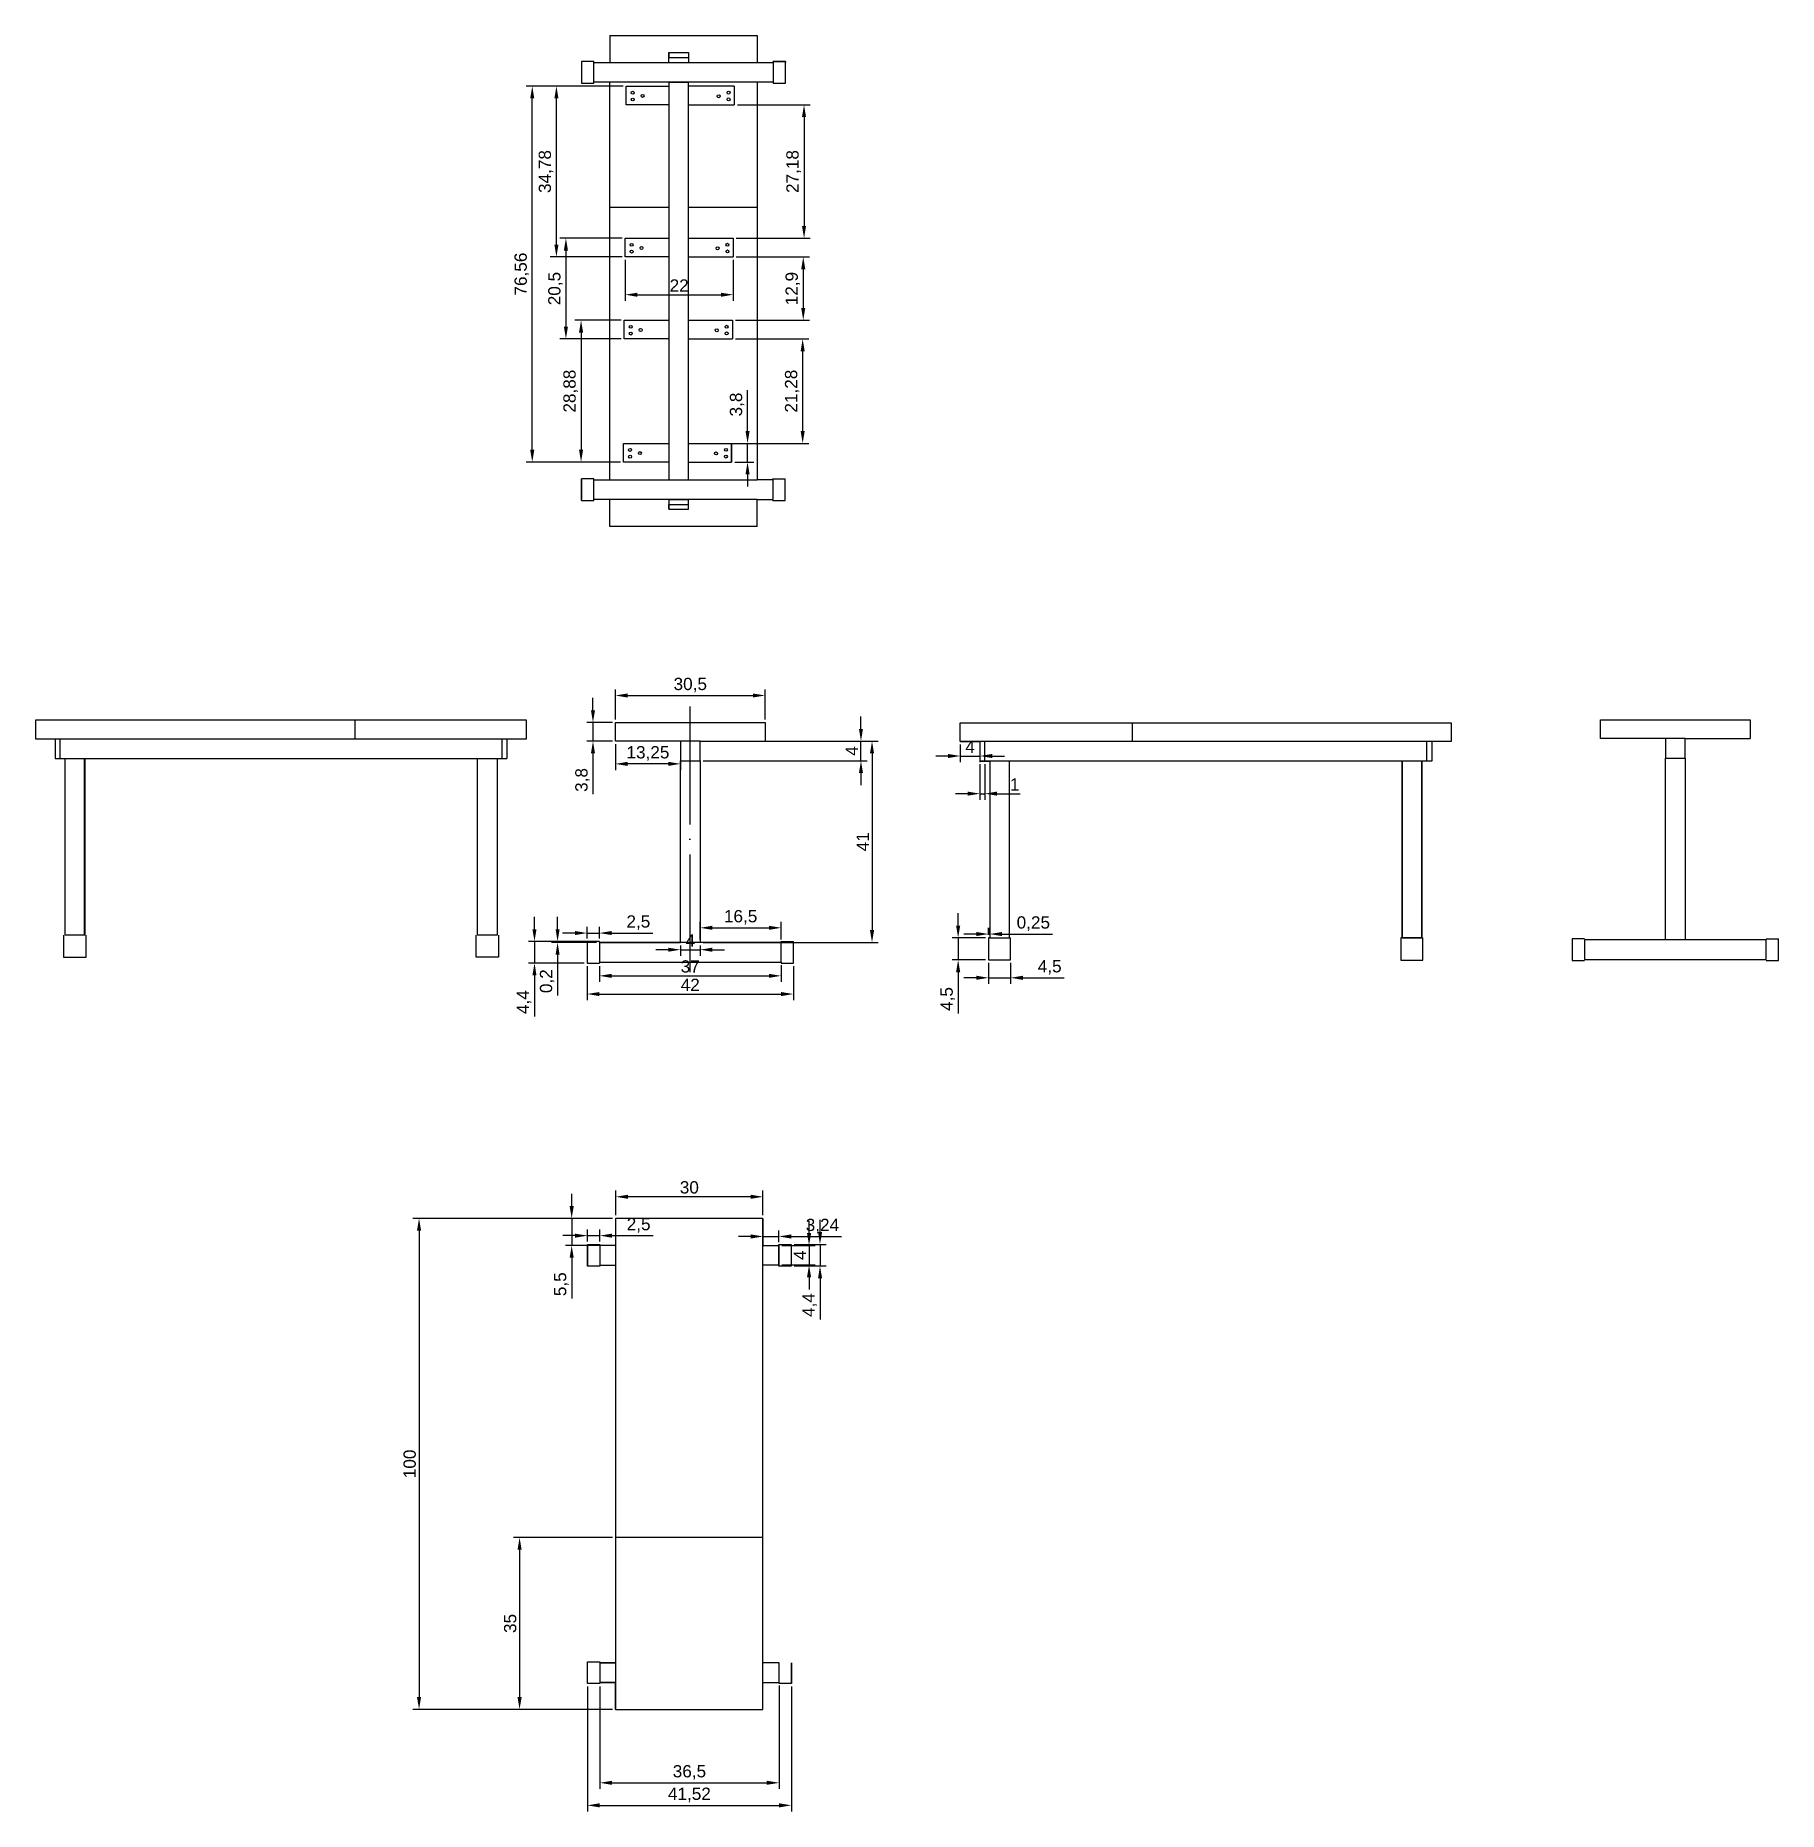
# Model space of a CAD drawing. Header units: millimetres. Extents: x 1691 to 2518, y 681 to 1261.
# Drawn here: x 2163.5 to 2518.5, y 680.7 to 1042.4 of the extents above; entities that cross this region are included whole.
import ezdxf

# ---------------------------------------------------------------- set-up
doc = ezdxf.new("R2010")
doc.units = ezdxf.units.MM
doc.linetypes.add('ACAD_ISO04W100', pattern=[30, 24, -3, 0, -3])
doc.styles.get("Standard").update_dxf_attribs({"font": 'arial.ttf'})
doc.dimstyles.new('ISO-25', dxfattribs={"dimtxt": 2.5, "dimasz": 2.5, "dimexe": 1.25, "dimexo": 0.625, "dimtad": 1, "dimtxsty": 'Standard', "dimcen": 2.5, "dimadec": 0, "dimazin": 0, "dimtfac": 1, "dimtmove": 0, "dimatfit": 3, "dimfxl": 1, "dimarcsym": 0})

msp = doc.modelspace()

# ---------------------------------------------------------------- blocks, each defined once
blk = doc.blocks.new('*D78')
at = {"color": 0, "lineweight": -2, "transparency": 16777216}
for p, q in [((2275.87, 852.84), (2275.87, 845.91)), ((2317.87, 852.84), (2317.87, 845.91)), ((2278.37, 847.16), (2315.37, 847.16))]:
    blk.add_line(p, q, dxfattribs=at)
at = {"color": 0, "lineweight": 30, "transparency": 16777216}
for points in [[(2278.37, 847.57), (2278.37, 846.74), (2275.87, 847.16)], [(2315.37, 847.57), (2315.37, 846.74), (2317.87, 847.16)]]:
    blk.add_solid(points, dxfattribs=at)
at = {"layer": 'Defpoints', "color": 0, "lineweight": 30, "transparency": 16777216}
for p in [(2275.87, 853.47), (2317.87, 853.47), (2317.87, 847.16)]:
    blk.add_point(p, dxfattribs=at)
at = {"color": 0, "transparency": 16777216, "insert": (2296.87, 849.04), "char_height": 2.5, "attachment_point": 5}
blk.add_mtext('42', dxfattribs=at)
blk = doc.blocks.new('*D79')
at = {"color": 0, "lineweight": -2, "transparency": 16777216}
for p, q in [((2278.37, 852.84), (2278.37, 849.62)), ((2280.87, 850.87), (2312.87, 850.87)), ((2315.37, 853.04), (2315.37, 849.62))]:
    blk.add_line(p, q, dxfattribs=at)
at = {"color": 0, "lineweight": 30, "transparency": 16777216}
for points in [[(2280.87, 851.28), (2280.87, 850.45), (2278.37, 850.87)], [(2312.87, 851.28), (2312.87, 850.45), (2315.37, 850.87)]]:
    blk.add_solid(points, dxfattribs=at)
at = {"layer": 'Defpoints', "color": 0, "lineweight": 30, "transparency": 16777216}
for p in [(2278.37, 853.47), (2315.37, 853.67), (2315.37, 850.87)]:
    blk.add_point(p, dxfattribs=at)
at = {"color": 0, "transparency": 16777216, "insert": (2296.87, 852.77), "char_height": 2.5, "attachment_point": 5}
blk.add_mtext('37', dxfattribs=at)
blk = doc.blocks.new('*D80')
at = {"color": 0, "lineweight": -2, "transparency": 16777216}
for p, q in [((2273.37, 859.58), (2270.87, 859.58)), ((2275.87, 858.49), (2275.87, 860.83)), ((2275.87, 859.58), (2278.37, 859.58)), ((2278.37, 858.49), (2278.37, 860.83)), ((2280.87, 859.58), (2289.24, 859.58))]:
    blk.add_line(p, q, dxfattribs=at)
at = {"color": 0, "lineweight": 30, "transparency": 16777216}
for points in [[(2273.37, 860), (2273.37, 859.17), (2275.87, 859.58)], [(2280.87, 860), (2280.87, 859.17), (2278.37, 859.58)]]:
    blk.add_solid(points, dxfattribs=at)
at = {"layer": 'Defpoints', "color": 0, "lineweight": 30, "transparency": 16777216}
for p in [(2275.87, 857.87), (2278.37, 859.58), (2278.37, 857.87)]:
    blk.add_point(p, dxfattribs=at)
at = {"color": 0, "transparency": 16777216, "insert": (2286.3, 861.71), "char_height": 2.5, "attachment_point": 5}
blk.add_mtext('2,5', dxfattribs=at)
blk = doc.blocks.new('*D81')
at = {"color": 0, "lineweight": -2, "transparency": 16777216}
for p, q in [((2269.85, 860.37), (2269.85, 862.87)), ((2277.75, 857.87), (2268.6, 857.87)), ((2277.75, 857.67), (2268.6, 857.67)), ((2269.85, 857.87), (2269.85, 857.67)), ((2269.85, 855.17), (2269.85, 846.89))]:
    blk.add_line(p, q, dxfattribs=at)
at = {"color": 0, "lineweight": 30, "transparency": 16777216}
for points in [[(2269.44, 860.37), (2270.27, 860.37), (2269.85, 857.87)], [(2269.44, 855.17), (2270.27, 855.17), (2269.85, 857.67)]]:
    blk.add_solid(points, dxfattribs=at)
at = {"layer": 'Defpoints', "color": 0, "lineweight": 30, "transparency": 16777216}
for p in [(2269.85, 857.67), (2278.37, 857.87), (2278.37, 857.67)]:
    blk.add_point(p, dxfattribs=at)
at = {"color": 0, "transparency": 16777216, "insert": (2267.73, 849.78), "char_height": 2.5, "attachment_point": 5, "rotation": 90}
blk.add_mtext('0,2', dxfattribs=at)
blk = doc.blocks.new('*D82')
at = {"color": 0, "lineweight": -2, "transparency": 16777216}
for p, q in [((2265.15, 860.37), (2265.15, 862.87)), ((2275.25, 857.87), (2263.9, 857.87)), ((2265.15, 857.87), (2265.15, 853.47)), ((2275.25, 853.47), (2263.9, 853.47)), ((2265.15, 850.97), (2265.15, 842.57))]:
    blk.add_line(p, q, dxfattribs=at)
at = {"color": 0, "lineweight": 30, "transparency": 16777216}
for points in [[(2264.73, 860.37), (2265.56, 860.37), (2265.15, 857.87)], [(2264.73, 850.97), (2265.56, 850.97), (2265.15, 853.47)]]:
    blk.add_solid(points, dxfattribs=at)
at = {"layer": 'Defpoints', "color": 0, "lineweight": 30, "transparency": 16777216}
for p in [(2275.87, 857.87), (2265.15, 853.47), (2275.87, 853.47)]:
    blk.add_point(p, dxfattribs=at)
at = {"color": 0, "transparency": 16777216, "insert": (2263.02, 845.52), "char_height": 2.5, "attachment_point": 5, "rotation": 90}
blk.add_mtext('4,4', dxfattribs=at)
blk = doc.blocks.new('*D83')
at = {"color": 0, "lineweight": -2, "transparency": 16777216}
for p, q in [((2298.87, 858.29), (2298.87, 861.9)), ((2315.37, 858.29), (2315.37, 861.9)), ((2301.37, 860.65), (2312.87, 860.65))]:
    blk.add_line(p, q, dxfattribs=at)
at = {"color": 0, "lineweight": 30, "transparency": 16777216}
for points in [[(2301.37, 861.07), (2301.37, 860.23), (2298.87, 860.65)], [(2312.87, 861.07), (2312.87, 860.23), (2315.37, 860.65)]]:
    blk.add_solid(points, dxfattribs=at)
at = {"layer": 'Defpoints', "color": 0, "lineweight": 30, "transparency": 16777216}
for p in [(2298.87, 857.67), (2315.37, 860.65), (2315.37, 857.67)]:
    blk.add_point(p, dxfattribs=at)
at = {"color": 0, "transparency": 16777216, "insert": (2307.12, 862.78), "char_height": 2.5, "attachment_point": 5}
blk.add_mtext('16,5', dxfattribs=at)
blk = doc.blocks.new('*D84')
at = {"color": 0, "lineweight": -2, "transparency": 16777216}
for p, q in [((2292.37, 856.19), (2289.87, 856.19)), ((2294.87, 857.04), (2294.87, 854.94)), ((2294.87, 856.19), (2298.87, 856.19)), ((2298.87, 857.04), (2298.87, 854.94)), ((2301.37, 856.19), (2303.87, 856.19))]:
    blk.add_line(p, q, dxfattribs=at)
at = {"color": 0, "lineweight": 30, "transparency": 16777216}
for points in [[(2292.37, 856.6), (2292.37, 855.77), (2294.87, 856.19)], [(2301.37, 856.6), (2301.37, 855.77), (2298.87, 856.19)]]:
    blk.add_solid(points, dxfattribs=at)
at = {"layer": 'Defpoints', "color": 0, "lineweight": 30, "transparency": 16777216}
for p in [(2294.87, 857.67), (2298.87, 857.67), (2298.87, 856.19)]:
    blk.add_point(p, dxfattribs=at)
at = {"color": 0, "transparency": 16777216, "insert": (2296.87, 858.06), "char_height": 2.5, "attachment_point": 5}
blk.add_mtext('4', dxfattribs=at)
blk = doc.blocks.new('*D85')
at = {"color": 0, "lineweight": -2, "transparency": 16777216}
for p, q in [((2281.62, 903.09), (2281.62, 909.22)), ((2284.12, 907.97), (2309.62, 907.97)), ((2312.12, 903.09), (2312.12, 909.22))]:
    blk.add_line(p, q, dxfattribs=at)
at = {"color": 0, "lineweight": 30, "transparency": 16777216}
for points in [[(2284.12, 908.38), (2284.12, 907.55), (2281.62, 907.97)], [(2309.62, 908.38), (2309.62, 907.55), (2312.12, 907.97)]]:
    blk.add_solid(points, dxfattribs=at)
at = {"layer": 'Defpoints', "color": 0, "lineweight": 30, "transparency": 16777216}
for p in [(2312.12, 907.97), (2281.62, 902.47), (2312.12, 902.47)]:
    blk.add_point(p, dxfattribs=at)
at = {"color": 0, "transparency": 16777216, "insert": (2296.87, 910.09), "char_height": 2.5, "attachment_point": 5}
blk.add_mtext('30,5', dxfattribs=at)
blk = doc.blocks.new('*D86')
at = {"color": 0, "lineweight": -2, "transparency": 16777216}
for p, q in [((2281.62, 898.04), (2281.62, 892.79)), ((2294.87, 898.04), (2294.87, 892.79)), ((2292.37, 894.04), (2284.12, 894.04))]:
    blk.add_line(p, q, dxfattribs=at)
at = {"color": 0, "lineweight": 30, "transparency": 16777216}
for points in [[(2284.12, 894.46), (2284.12, 893.62), (2281.62, 894.04)], [(2292.37, 894.46), (2292.37, 893.62), (2294.87, 894.04)]]:
    blk.add_solid(points, dxfattribs=at)
at = {"layer": 'Defpoints', "color": 0, "lineweight": 30, "transparency": 16777216}
for p in [(2281.62, 898.67), (2294.87, 898.67), (2281.62, 894.04)]:
    blk.add_point(p, dxfattribs=at)
at = {"color": 0, "transparency": 16777216, "insert": (2288.25, 896.17), "char_height": 2.5, "attachment_point": 5}
blk.add_mtext('13,25', dxfattribs=at)
blk = doc.blocks.new('*D87')
at = {"color": 0, "lineweight": -2, "transparency": 16777216}
for p, q in [((2299.5, 898.67), (2335.13, 898.67)), ((2333.88, 896.17), (2333.88, 860.17)), ((2299.5, 857.67), (2335.13, 857.67))]:
    blk.add_line(p, q, dxfattribs=at)
at = {"color": 0, "lineweight": 30, "transparency": 16777216}
for points in [[(2333.46, 896.17), (2334.3, 896.17), (2333.88, 898.67)], [(2333.46, 860.17), (2334.3, 860.17), (2333.88, 857.67)]]:
    blk.add_solid(points, dxfattribs=at)
at = {"layer": 'Defpoints', "color": 0, "lineweight": 30, "transparency": 16777216}
for p in [(2298.87, 898.67), (2298.87, 857.67), (2333.88, 857.67)]:
    blk.add_point(p, dxfattribs=at)
at = {"color": 0, "transparency": 16777216, "insert": (2332, 878.17), "char_height": 2.5, "attachment_point": 5, "rotation": 90}
blk.add_mtext('41', dxfattribs=at)
blk = doc.blocks.new('*D88')
at = {"color": 0, "lineweight": -2, "transparency": 16777216}
for p, q in [((2331.63, 901.17), (2331.63, 903.67)), ((2299.5, 898.67), (2332.88, 898.67)), ((2331.63, 894.67), (2331.63, 898.67)), ((2299.5, 894.67), (2332.88, 894.67)), ((2331.63, 892.17), (2331.63, 889.67))]:
    blk.add_line(p, q, dxfattribs=at)
at = {"color": 0, "lineweight": 30, "transparency": 16777216}
for points in [[(2331.21, 901.17), (2332.04, 901.17), (2331.63, 898.67)], [(2331.21, 892.17), (2332.04, 892.17), (2331.63, 894.67)]]:
    blk.add_solid(points, dxfattribs=at)
at = {"layer": 'Defpoints', "color": 0, "lineweight": 30, "transparency": 16777216}
for p in [(2298.87, 898.67), (2331.63, 898.67), (2298.87, 894.67)]:
    blk.add_point(p, dxfattribs=at)
at = {"color": 0, "transparency": 16777216, "insert": (2329.75, 896.67), "char_height": 2.5, "attachment_point": 5, "rotation": 90}
blk.add_mtext('4', dxfattribs=at)
blk = doc.blocks.new('*D89')
at = {"color": 0, "lineweight": -2, "transparency": 16777216}
for p, q in [((2277.06, 904.97), (2277.06, 907.47)), ((2281, 902.47), (2275.81, 902.47)), ((2277.06, 902.47), (2277.06, 898.67)), ((2281, 898.67), (2275.81, 898.67)), ((2277.06, 896.17), (2277.06, 887.86))]:
    blk.add_line(p, q, dxfattribs=at)
at = {"color": 0, "lineweight": 30, "transparency": 16777216}
for points in [[(2276.64, 904.97), (2277.47, 904.97), (2277.06, 902.47)], [(2276.64, 896.17), (2277.47, 896.17), (2277.06, 898.67)]]:
    blk.add_solid(points, dxfattribs=at)
at = {"layer": 'Defpoints', "color": 0, "lineweight": 30, "transparency": 16777216}
for p in [(2281.62, 902.47), (2277.06, 898.67), (2281.62, 898.67)]:
    blk.add_point(p, dxfattribs=at)
at = {"color": 0, "transparency": 16777216, "insert": (2274.93, 890.76), "char_height": 2.5, "attachment_point": 5, "rotation": 90}
blk.add_mtext('3,8', dxfattribs=at)
blk = doc.blocks.new('*D94')
at = {"color": 0, "lineweight": -2, "transparency": 16777216}
for p, q in [((2281.68, 802.09), (2281.68, 807.12)), ((2311.68, 802.09), (2311.68, 807.12)), ((2309.18, 805.87), (2284.18, 805.87))]:
    blk.add_line(p, q, dxfattribs=at)
at = {"color": 0, "lineweight": 30, "transparency": 16777216}
for points in [[(2284.18, 806.28), (2284.18, 805.45), (2281.68, 805.87)], [(2309.18, 806.28), (2309.18, 805.45), (2311.68, 805.87)]]:
    blk.add_solid(points, dxfattribs=at)
at = {"layer": 'Defpoints', "color": 0, "lineweight": 30, "transparency": 16777216}
for p in [(2281.68, 805.87), (2281.68, 801.46), (2311.68, 801.46)]:
    blk.add_point(p, dxfattribs=at)
at = {"color": 0, "transparency": 16777216, "insert": (2296.68, 807.77), "char_height": 2.5, "attachment_point": 5}
blk.add_mtext('30', dxfattribs=at)
blk = doc.blocks.new('*D95')
at = {"color": 0, "lineweight": -2, "transparency": 16777216}
for p, q in [((2272.72, 803.96), (2272.72, 806.46)), ((2281.05, 801.46), (2271.47, 801.46)), ((2272.72, 801.46), (2272.72, 795.96)), ((2281.05, 795.96), (2271.47, 795.96)), ((2272.72, 793.46), (2272.72, 785.14))]:
    blk.add_line(p, q, dxfattribs=at)
at = {"color": 0, "lineweight": 30, "transparency": 16777216}
for points in [[(2272.31, 803.96), (2273.14, 803.96), (2272.72, 801.46)], [(2272.31, 793.46), (2273.14, 793.46), (2272.72, 795.96)]]:
    blk.add_solid(points, dxfattribs=at)
at = {"layer": 'Defpoints', "color": 0, "lineweight": 30, "transparency": 16777216}
for p in [(2281.68, 801.46), (2272.72, 795.96), (2281.68, 795.96)]:
    blk.add_point(p, dxfattribs=at)
at = {"color": 0, "transparency": 16777216, "insert": (2270.6, 788.05), "char_height": 2.5, "attachment_point": 5, "rotation": 90}
blk.add_mtext('5,5', dxfattribs=at)
blk = doc.blocks.new('*D96')
at = {"color": 0, "lineweight": -2, "transparency": 16777216}
for p, q in [((2273.43, 797.95), (2270.93, 797.95)), ((2275.93, 796.79), (2275.93, 799.2)), ((2275.93, 797.95), (2278.43, 797.95)), ((2278.43, 796.79), (2278.43, 799.2)), ((2280.93, 797.95), (2289.29, 797.95))]:
    blk.add_line(p, q, dxfattribs=at)
at = {"color": 0, "lineweight": 30, "transparency": 16777216}
for points in [[(2273.43, 798.36), (2273.43, 797.53), (2275.93, 797.95)], [(2280.93, 798.36), (2280.93, 797.53), (2278.43, 797.95)]]:
    blk.add_solid(points, dxfattribs=at)
at = {"layer": 'Defpoints', "color": 0, "lineweight": 30, "transparency": 16777216}
for p in [(2275.93, 796.16), (2278.43, 797.95), (2278.43, 796.16)]:
    blk.add_point(p, dxfattribs=at)
at = {"color": 0, "transparency": 16777216, "insert": (2286.36, 800.07), "char_height": 2.5, "attachment_point": 5}
blk.add_mtext('2,5', dxfattribs=at)
blk = doc.blocks.new('*D97')
at = {"color": 0, "lineweight": -2, "transparency": 16777216}
for p, q in [((2323.29, 798.67), (2323.29, 801.17)), ((2318.05, 796.17), (2324.54, 796.17)), ((2323.29, 796.17), (2323.29, 791.77)), ((2318.04, 791.77), (2324.54, 791.77)), ((2323.29, 789.27), (2323.29, 780.87))]:
    blk.add_line(p, q, dxfattribs=at)
at = {"color": 0, "lineweight": 30, "transparency": 16777216}
for points in [[(2322.88, 798.67), (2323.71, 798.67), (2323.29, 796.17)], [(2322.88, 789.27), (2323.71, 789.27), (2323.29, 791.77)]]:
    blk.add_solid(points, dxfattribs=at)
at = {"layer": 'Defpoints', "color": 0, "lineweight": 30, "transparency": 16777216}
for p in [(2317.43, 796.17), (2317.42, 791.77), (2323.29, 791.77)]:
    blk.add_point(p, dxfattribs=at)
at = {"color": 0, "transparency": 16777216, "insert": (2321.17, 783.82), "char_height": 2.5, "attachment_point": 5, "rotation": 90}
blk.add_mtext('4,4', dxfattribs=at)
blk = doc.blocks.new('*D98')
at = {"color": 0, "lineweight": -2, "transparency": 16777216}
for p, q in [((2321.06, 798.47), (2321.06, 800.97)), ((2315.54, 795.97), (2322.31, 795.97)), ((2321.06, 795.97), (2321.06, 791.97)), ((2315.54, 791.97), (2322.31, 791.97)), ((2321.06, 789.47), (2321.06, 786.97))]:
    blk.add_line(p, q, dxfattribs=at)
at = {"color": 0, "lineweight": 30, "transparency": 16777216}
for points in [[(2320.64, 798.47), (2321.48, 798.47), (2321.06, 795.97)], [(2320.64, 789.47), (2321.48, 789.47), (2321.06, 791.97)]]:
    blk.add_solid(points, dxfattribs=at)
at = {"layer": 'Defpoints', "color": 0, "lineweight": 30, "transparency": 16777216}
for p in [(2314.92, 795.97), (2314.92, 791.97), (2321.06, 791.97)]:
    blk.add_point(p, dxfattribs=at)
at = {"color": 0, "transparency": 16777216, "insert": (2319.18, 793.97), "char_height": 2.5, "attachment_point": 5, "rotation": 90}
blk.add_mtext('4', dxfattribs=at)
blk = doc.blocks.new('*D99')
at = {"color": 0, "lineweight": -2, "transparency": 16777216}
for p, q in [((2309.18, 797.78), (2306.68, 797.78)), ((2311.68, 796.59), (2311.68, 799.03)), ((2311.68, 797.78), (2314.92, 797.78)), ((2314.92, 796.59), (2314.92, 799.03)), ((2317.42, 797.78), (2327.65, 797.78))]:
    blk.add_line(p, q, dxfattribs=at)
at = {"color": 0, "lineweight": 30, "transparency": 16777216}
for points in [[(2309.18, 798.2), (2309.18, 797.36), (2311.68, 797.78)], [(2317.42, 798.2), (2317.42, 797.36), (2314.92, 797.78)]]:
    blk.add_solid(points, dxfattribs=at)
at = {"layer": 'Defpoints', "color": 0, "lineweight": 30, "transparency": 16777216}
for p in [(2311.68, 795.96), (2314.92, 797.78), (2314.92, 795.97)]:
    blk.add_point(p, dxfattribs=at)
at = {"color": 0, "transparency": 16777216, "insert": (2323.78, 799.91), "char_height": 2.5, "attachment_point": 5}
blk.add_mtext('3,24', dxfattribs=at)
blk = doc.blocks.new('*D100')
at = {"color": 0, "lineweight": -2, "transparency": 16777216}
for p, q in [((2281.05, 736.46), (2260.86, 736.46)), ((2262.11, 733.96), (2262.11, 703.96)), ((2281.05, 701.46), (2260.86, 701.46))]:
    blk.add_line(p, q, dxfattribs=at)
at = {"color": 0, "lineweight": 30, "transparency": 16777216}
for points in [[(2261.69, 733.96), (2262.53, 733.96), (2262.11, 736.46)], [(2261.69, 703.96), (2262.53, 703.96), (2262.11, 701.46)]]:
    blk.add_solid(points, dxfattribs=at)
at = {"layer": 'Defpoints', "color": 0, "lineweight": 30, "transparency": 16777216}
for p in [(2281.68, 736.46), (2262.11, 701.46), (2281.68, 701.46)]:
    blk.add_point(p, dxfattribs=at)
at = {"color": 0, "transparency": 16777216, "insert": (2260.21, 718.96), "char_height": 2.5, "attachment_point": 5, "rotation": 90}
blk.add_mtext('35', dxfattribs=at)
blk = doc.blocks.new('*D101')
at = {"color": 0, "lineweight": -2, "transparency": 16777216}
for p, q in [((2281.05, 801.46), (2240.39, 801.46)), ((2241.64, 798.96), (2241.64, 703.96)), ((2281.05, 701.46), (2240.39, 701.46))]:
    blk.add_line(p, q, dxfattribs=at)
at = {"color": 0, "lineweight": 30, "transparency": 16777216}
for points in [[(2241.22, 798.96), (2242.06, 798.96), (2241.64, 801.46)], [(2241.22, 703.96), (2242.06, 703.96), (2241.64, 701.46)]]:
    blk.add_solid(points, dxfattribs=at)
at = {"layer": 'Defpoints', "color": 0, "lineweight": 30, "transparency": 16777216}
for p in [(2281.68, 801.46), (2241.64, 701.46), (2281.68, 701.46)]:
    blk.add_point(p, dxfattribs=at)
at = {"color": 0, "transparency": 16777216, "insert": (2239.74, 751.46), "char_height": 2.5, "attachment_point": 5, "rotation": 90}
blk.add_mtext('100', dxfattribs=at)
blk = doc.blocks.new('*D102')
at = {"color": 0, "lineweight": -2, "transparency": 16777216}
for p, q in [((2275.93, 706.13), (2275.93, 680.66)), ((2317.45, 706.12), (2317.45, 680.66)), ((2278.43, 681.91), (2314.95, 681.91))]:
    blk.add_line(p, q, dxfattribs=at)
at = {"color": 0, "lineweight": 30, "transparency": 16777216}
for points in [[(2278.43, 682.33), (2278.43, 681.49), (2275.93, 681.91)], [(2314.95, 682.33), (2314.95, 681.49), (2317.45, 681.91)]]:
    blk.add_solid(points, dxfattribs=at)
at = {"layer": 'Defpoints', "color": 0, "lineweight": 30, "transparency": 16777216}
for p in [(2275.93, 706.75), (2317.45, 706.75), (2317.45, 681.91)]:
    blk.add_point(p, dxfattribs=at)
at = {"color": 0, "transparency": 16777216, "insert": (2296.69, 684.04), "char_height": 2.5, "attachment_point": 5}
blk.add_mtext('41,52', dxfattribs=at)
blk = doc.blocks.new('*D103')
at = {"color": 0, "lineweight": -2, "transparency": 16777216}
for p, q in [((2278.45, 706.13), (2278.45, 685.25)), ((2314.95, 706.32), (2314.95, 685.25)), ((2280.95, 686.5), (2312.45, 686.5))]:
    blk.add_line(p, q, dxfattribs=at)
at = {"color": 0, "lineweight": 30, "transparency": 16777216}
for points in [[(2280.95, 686.92), (2280.95, 686.09), (2278.45, 686.5)], [(2312.45, 686.92), (2312.45, 686.09), (2314.95, 686.5)]]:
    blk.add_solid(points, dxfattribs=at)
at = {"layer": 'Defpoints', "color": 0, "lineweight": 30, "transparency": 16777216}
for p in [(2278.45, 706.76), (2314.95, 706.95), (2314.95, 686.5)]:
    blk.add_point(p, dxfattribs=at)
at = {"color": 0, "transparency": 16777216, "insert": (2296.7, 688.63), "char_height": 2.5, "attachment_point": 5}
blk.add_mtext('36,5', dxfattribs=at)
blk = doc.blocks.new('*D105')
at = {"color": 0, "lineweight": -2, "transparency": 16777216}
for p, q in [((2355.85, 893.99), (2355.85, 886.72)), ((2356.85, 893.99), (2356.85, 886.72)), ((2353.35, 887.97), (2350.85, 887.97)), ((2355.85, 887.97), (2356.85, 887.97)), ((2359.35, 887.97), (2364.02, 887.97))]:
    blk.add_line(p, q, dxfattribs=at)
at = {"color": 0, "lineweight": 30, "transparency": 16777216}
for points in [[(2353.35, 888.39), (2353.35, 887.56), (2355.85, 887.97)], [(2359.35, 888.39), (2359.35, 887.56), (2356.85, 887.97)]]:
    blk.add_solid(points, dxfattribs=at)
at = {"layer": 'Defpoints', "color": 0, "lineweight": 30, "transparency": 16777216}
for p in [(2355.85, 894.61), (2356.85, 894.61), (2356.85, 887.97)]:
    blk.add_point(p, dxfattribs=at)
at = {"color": 0, "transparency": 16777216, "insert": (2362.93, 889.86), "char_height": 2.5, "attachment_point": 5}
blk.add_mtext('1', dxfattribs=at)
blk = doc.blocks.new('*D106')
at = {"color": 0, "lineweight": -2, "transparency": 16777216}
for p, q in [((2351.42, 861.11), (2351.42, 863.61)), ((2356.97, 858.61), (2350.17, 858.61)), ((2351.42, 858.61), (2351.42, 854.11)), ((2356.97, 854.11), (2350.17, 854.11)), ((2351.42, 851.61), (2351.42, 843.19))]:
    blk.add_line(p, q, dxfattribs=at)
at = {"color": 0, "lineweight": 30, "transparency": 16777216}
for points in [[(2351, 861.11), (2351.84, 861.11), (2351.42, 858.61)], [(2351, 851.61), (2351.84, 851.61), (2351.42, 854.11)]]:
    blk.add_solid(points, dxfattribs=at)
at = {"layer": 'Defpoints', "color": 0, "lineweight": 30, "transparency": 16777216}
for p in [(2357.6, 858.61), (2351.42, 854.11), (2357.6, 854.11)]:
    blk.add_point(p, dxfattribs=at)
at = {"color": 0, "transparency": 16777216, "insert": (2349.3, 846.15), "char_height": 2.5, "attachment_point": 5, "rotation": 90}
blk.add_mtext('4,5', dxfattribs=at)
blk = doc.blocks.new('*D107')
at = {"color": 0, "lineweight": -2, "transparency": 16777216}
for p, q in [((2355.1, 850.47), (2352.6, 850.47)), ((2357.6, 853.49), (2357.6, 849.22)), ((2357.6, 850.47), (2362.1, 850.47)), ((2362.1, 853.49), (2362.1, 849.22)), ((2364.6, 850.47), (2373.02, 850.47))]:
    blk.add_line(p, q, dxfattribs=at)
at = {"color": 0, "lineweight": 30, "transparency": 16777216}
for points in [[(2355.1, 850.89), (2355.1, 850.05), (2357.6, 850.47)], [(2364.6, 850.89), (2364.6, 850.05), (2362.1, 850.47)]]:
    blk.add_solid(points, dxfattribs=at)
at = {"layer": 'Defpoints', "color": 0, "lineweight": 30, "transparency": 16777216}
for p in [(2357.6, 854.11), (2362.1, 854.11), (2362.1, 850.47)]:
    blk.add_point(p, dxfattribs=at)
at = {"color": 0, "transparency": 16777216, "insert": (2370.06, 852.59), "char_height": 2.5, "attachment_point": 5}
blk.add_mtext('4,5', dxfattribs=at)
blk = doc.blocks.new('*D108')
at = {"color": 0, "lineweight": -2, "transparency": 16777216}
for p, q in [((2355.1, 859.38), (2352.6, 859.38)), ((2357.6, 859.24), (2357.6, 860.63)), ((2357.6, 859.38), (2357.85, 859.38)), ((2357.85, 859.24), (2357.85, 860.63)), ((2360.35, 859.38), (2370.61, 859.38))]:
    blk.add_line(p, q, dxfattribs=at)
at = {"color": 0, "lineweight": 30, "transparency": 16777216}
for points in [[(2355.1, 859.8), (2355.1, 858.96), (2357.6, 859.38)], [(2360.35, 859.8), (2360.35, 858.96), (2357.85, 859.38)]]:
    blk.add_solid(points, dxfattribs=at)
at = {"layer": 'Defpoints', "color": 0, "lineweight": 30, "transparency": 16777216}
for p in [(2357.6, 858.61), (2357.85, 859.38), (2357.85, 858.61)]:
    blk.add_point(p, dxfattribs=at)
at = {"color": 0, "transparency": 16777216, "insert": (2366.73, 861.51), "char_height": 2.5, "attachment_point": 5}
blk.add_mtext('0,25', dxfattribs=at)
blk = doc.blocks.new('*D109')
at = {"color": 0, "lineweight": -2, "transparency": 16777216}
for p, q in [((2351.85, 897.99), (2351.85, 894.39)), ((2355.85, 897.99), (2355.85, 894.39)), ((2349.35, 895.64), (2346.85, 895.64)), ((2351.85, 895.64), (2355.85, 895.64)), ((2358.35, 895.64), (2360.85, 895.64))]:
    blk.add_line(p, q, dxfattribs=at)
at = {"color": 0, "lineweight": 30, "transparency": 16777216}
for points in [[(2349.35, 896.06), (2349.35, 895.23), (2351.85, 895.64)], [(2358.35, 896.06), (2358.35, 895.23), (2355.85, 895.64)]]:
    blk.add_solid(points, dxfattribs=at)
at = {"layer": 'Defpoints', "color": 0, "lineweight": 30, "transparency": 16777216}
for p in [(2351.85, 898.61), (2355.85, 898.61), (2355.85, 895.64)]:
    blk.add_point(p, dxfattribs=at)
at = {"color": 0, "transparency": 16777216, "insert": (2353.85, 897.52), "char_height": 2.5, "attachment_point": 5}
blk.add_mtext('4', dxfattribs=at)
blk = doc.blocks.new('*D119')
at = {"color": 0, "lineweight": -2, "transparency": 16777216}
for p, q in [((2306.46, 1028.28), (2321.29, 1028.28)), ((2320.04, 1025.78), (2320.04, 1003.6)), ((2306.24, 1001.1), (2321.29, 1001.1))]:
    blk.add_line(p, q, dxfattribs=at)
at = {"color": 0, "transparency": 16777216}
for points in [[(2319.62, 1025.78), (2320.45, 1025.78), (2320.04, 1028.28)], [(2319.62, 1003.6), (2320.45, 1003.6), (2320.04, 1001.1)]]:
    blk.add_solid(points, dxfattribs=at)
at = {"layer": 'Defpoints', "color": 0, "transparency": 16777216}
for p in [(2305.84, 1028.28), (2305.61, 1001.1), (2320.04, 1001.1)]:
    blk.add_point(p, dxfattribs=at)
at = {"color": 0, "transparency": 16777216, "insert": (2317.91, 1014.69), "char_height": 2.5, "attachment_point": 5, "rotation": 90}
blk.add_mtext('27,18', dxfattribs=at)
blk = doc.blocks.new('*D120')
at = {"color": 0, "lineweight": -2, "transparency": 16777216}
for p, q in [((2306.24, 997.3), (2321.13, 997.3)), ((2319.88, 994.8), (2319.88, 986.9)), ((2306.07, 984.4), (2321.13, 984.4))]:
    blk.add_line(p, q, dxfattribs=at)
at = {"color": 0, "transparency": 16777216}
for points in [[(2319.46, 994.8), (2320.29, 994.8), (2319.88, 997.3)], [(2319.46, 986.9), (2320.29, 986.9), (2319.88, 984.4)]]:
    blk.add_solid(points, dxfattribs=at)
at = {"layer": 'Defpoints', "color": 0, "transparency": 16777216}
for p in [(2305.61, 997.3), (2305.44, 984.4), (2319.88, 984.4)]:
    blk.add_point(p, dxfattribs=at)
at = {"color": 0, "transparency": 16777216, "insert": (2317.75, 990.85), "char_height": 2.5, "attachment_point": 5, "rotation": 90}
blk.add_mtext('12,9', dxfattribs=at)
blk = doc.blocks.new('*D121')
at = {"color": 0, "lineweight": -2, "transparency": 16777216}
for p, q in [((2306.07, 980.6), (2321.01, 980.6)), ((2319.76, 961.82), (2319.76, 978.1)), ((2305.92, 959.32), (2321.01, 959.32))]:
    blk.add_line(p, q, dxfattribs=at)
at = {"color": 0, "transparency": 16777216}
for points in [[(2319.34, 978.1), (2320.17, 978.1), (2319.76, 980.6)], [(2319.34, 961.82), (2320.17, 961.82), (2319.76, 959.32)]]:
    blk.add_solid(points, dxfattribs=at)
at = {"layer": 'Defpoints', "color": 0, "transparency": 16777216}
for p in [(2305.44, 980.6), (2319.76, 980.6), (2305.29, 959.32)]:
    blk.add_point(p, dxfattribs=at)
at = {"color": 0, "transparency": 16777216, "insert": (2317.63, 969.96), "char_height": 2.5, "attachment_point": 5, "rotation": 90}
blk.add_mtext('21,28', dxfattribs=at)
blk = doc.blocks.new('*D122')
at = {"color": 0, "lineweight": -2, "transparency": 16777216}
for p, q in [((2283.21, 1032.08), (2263.44, 1032.08)), ((2264.69, 958.02), (2264.69, 1029.58)), ((2282.67, 955.52), (2263.44, 955.52))]:
    blk.add_line(p, q, dxfattribs=at)
at = {"color": 0, "transparency": 16777216}
for points in [[(2264.27, 1029.58), (2265.11, 1029.58), (2264.69, 1032.08)], [(2264.27, 958.02), (2265.11, 958.02), (2264.69, 955.52)]]:
    blk.add_solid(points, dxfattribs=at)
at = {"layer": 'Defpoints', "color": 0, "transparency": 16777216}
for p in [(2264.69, 1032.08), (2283.84, 1032.08), (2283.29, 955.52)]:
    blk.add_point(p, dxfattribs=at)
at = {"color": 0, "transparency": 16777216, "insert": (2262.56, 993.8), "char_height": 2.5, "attachment_point": 5, "rotation": 90}
blk.add_mtext('76,56', dxfattribs=at)
blk = doc.blocks.new('*D123')
at = {"color": 0, "lineweight": -2, "transparency": 16777216}
for p, q in [((2308.53, 961.82), (2308.53, 970.13)), ((2305.92, 959.32), (2309.78, 959.32)), ((2308.53, 955.52), (2308.53, 959.32)), ((2305.92, 955.52), (2309.78, 955.52)), ((2308.53, 953.02), (2308.53, 950.52))]:
    blk.add_line(p, q, dxfattribs=at)
at = {"color": 0, "transparency": 16777216}
for points in [[(2308.12, 961.82), (2308.95, 961.82), (2308.53, 959.32)], [(2308.12, 953.02), (2308.95, 953.02), (2308.53, 955.52)]]:
    blk.add_solid(points, dxfattribs=at)
at = {"layer": 'Defpoints', "color": 0, "transparency": 16777216}
for p in [(2305.29, 959.32), (2308.53, 959.32), (2305.29, 955.52)]:
    blk.add_point(p, dxfattribs=at)
at = {"color": 0, "transparency": 16777216, "insert": (2306.41, 967.23), "char_height": 2.5, "attachment_point": 5, "rotation": 90}
blk.add_mtext('3,8', dxfattribs=at)
blk = doc.blocks.new('*D124')
at = {"color": 0, "lineweight": -2, "transparency": 16777216}
for p, q in [((2283.61, 996.68), (2283.61, 988.35)), ((2305.61, 996.68), (2305.61, 988.35)), ((2286.11, 989.6), (2303.11, 989.6))]:
    blk.add_line(p, q, dxfattribs=at)
at = {"color": 0, "transparency": 16777216}
for points in [[(2286.11, 990.01), (2286.11, 989.18), (2283.61, 989.6)], [(2303.11, 990.01), (2303.11, 989.18), (2305.61, 989.6)]]:
    blk.add_solid(points, dxfattribs=at)
at = {"layer": 'Defpoints', "color": 0, "transparency": 16777216}
for p in [(2283.61, 997.3), (2305.61, 997.3), (2305.61, 989.6)]:
    blk.add_point(p, dxfattribs=at)
at = {"color": 0, "transparency": 16777216, "insert": (2294.61, 991.48), "char_height": 2.5, "attachment_point": 5}
blk.add_mtext('22', dxfattribs=at)
blk = doc.blocks.new('*D125')
at = {"color": 0, "lineweight": -2, "transparency": 16777216}
for p, q in [((2282.82, 984.4), (2273.38, 984.4)), ((2274.63, 981.9), (2274.63, 958.02)), ((2282.67, 955.52), (2273.38, 955.52))]:
    blk.add_line(p, q, dxfattribs=at)
at = {"color": 0, "transparency": 16777216}
for points in [[(2274.22, 981.9), (2275.05, 981.9), (2274.63, 984.4)], [(2274.22, 958.02), (2275.05, 958.02), (2274.63, 955.52)]]:
    blk.add_solid(points, dxfattribs=at)
at = {"layer": 'Defpoints', "color": 0, "transparency": 16777216}
for p in [(2283.44, 984.4), (2274.63, 955.52), (2283.29, 955.52)]:
    blk.add_point(p, dxfattribs=at)
at = {"color": 0, "transparency": 16777216, "insert": (2272.51, 969.96), "char_height": 2.5, "attachment_point": 5, "rotation": 90}
blk.add_mtext('28,88', dxfattribs=at)
blk = doc.blocks.new('*D126')
at = {"color": 0, "lineweight": -2, "transparency": 16777216}
for p, q in [((2282.99, 1001.1), (2270.3, 1001.1)), ((2271.55, 998.6), (2271.55, 983.1)), ((2282.82, 980.6), (2270.3, 980.6))]:
    blk.add_line(p, q, dxfattribs=at)
at = {"color": 0, "transparency": 16777216}
for points in [[(2271.13, 998.6), (2271.96, 998.6), (2271.55, 1001.1)], [(2271.13, 983.1), (2271.96, 983.1), (2271.55, 980.6)]]:
    blk.add_solid(points, dxfattribs=at)
at = {"layer": 'Defpoints', "color": 0, "transparency": 16777216}
for p in [(2283.61, 1001.1), (2271.55, 980.6), (2283.44, 980.6)]:
    blk.add_point(p, dxfattribs=at)
at = {"color": 0, "transparency": 16777216, "insert": (2269.42, 990.85), "char_height": 2.5, "attachment_point": 5, "rotation": 90}
blk.add_mtext('20,5', dxfattribs=at)
blk = doc.blocks.new('*D127')
at = {"color": 0, "lineweight": -2, "transparency": 16777216}
for p, q in [((2283.21, 1032.08), (2268.36, 1032.08)), ((2269.61, 999.8), (2269.61, 1029.58)), ((2282.99, 997.3), (2268.36, 997.3))]:
    blk.add_line(p, q, dxfattribs=at)
at = {"color": 0, "transparency": 16777216}
for points in [[(2269.2, 1029.58), (2270.03, 1029.58), (2269.61, 1032.08)], [(2269.2, 999.8), (2270.03, 999.8), (2269.61, 997.3)]]:
    blk.add_solid(points, dxfattribs=at)
at = {"layer": 'Defpoints', "color": 0, "transparency": 16777216}
for p in [(2269.61, 1032.08), (2283.84, 1032.08), (2283.61, 997.3)]:
    blk.add_point(p, dxfattribs=at)
at = {"color": 0, "transparency": 16777216, "insert": (2267.49, 1014.69), "char_height": 2.5, "attachment_point": 5, "rotation": 90}
blk.add_mtext('34,78', dxfattribs=at)

# ---------------------------------------------------------------- dimensions: what is measured, and where the dimension line sits
at = {"color": 30, "true_color": 0xf26722}
for base, p1, p2, picture, middle in [((2264.689, 1032.08), (2283.291, 955.524), (2283.835, 1032.08), '*D122', (2262.562, 993.802)), ((2269.615, 1032.08), (2283.615, 997.303), (2283.835, 1032.08), '*D127', (2267.487, 1014.691)), ((2320.037, 1001.103), (2305.835, 1028.28), (2305.615, 1001.103), '*D119', (2317.91, 1014.691)), ((2271.547, 980.599), (2283.615, 1001.103), (2283.442, 980.599), '*D126', (2269.419, 990.851)), ((2319.876, 984.399), (2305.615, 997.303), (2305.442, 984.399), '*D120', (2317.749, 990.851)), ((2274.6347, 955.5236), (2283.442, 984.3994), (2283.2911, 955.5236), '*D125', (2272.5073, 969.9615)), ((2319.7581, 980.5994), (2305.2911, 959.3236), (2305.442, 980.5994), '*D121', (2317.6307, 969.9615)), ((2308.534, 959.324), (2305.291, 955.524), (2305.291, 959.324), '*D123', (2306.406, 967.226)), ((2277.056, 898.666), (2281.622, 902.466), (2281.622, 898.666), '*D89', (2274.929, 890.763)), ((2331.628, 898.666), (2298.872, 894.666), (2298.872, 898.666), '*D88', (2329.753, 896.666)), ((2333.881, 857.666), (2298.872, 898.666), (2298.872, 857.666), '*D87', (2332.001, 878.166)), ((2265.145, 853.466), (2275.872, 857.866), (2275.872, 853.466), '*D82', (2263.023, 845.52)), ((2269.852, 857.666), (2278.372, 857.866), (2278.372, 857.666), '*D81', (2267.725, 849.778)), ((2351.42, 854.11), (2357.597, 858.61), (2357.597, 854.11), '*D106', (2349.297, 846.15)), ((2272.724, 795.964), (2281.678, 801.464), (2281.678, 795.964), '*D95', (2270.602, 788.054)), ((2241.64, 701.464), (2281.678, 801.464), (2281.678, 701.464), '*D101', (2239.739, 751.464)), ((2321.059, 791.965), (2314.916, 795.965), (2314.916, 791.965), '*D98', (2319.184, 793.965)), ((2323.294, 791.765), (2317.428, 796.165), (2317.416, 791.765), '*D97', (2321.172, 783.819)), ((2262.11, 701.464), (2281.678, 736.464), (2281.678, 701.464), '*D100', (2260.207, 718.964))]:
    dim = msp.add_linear_dim(base=base, p1=p1, p2=p2, angle=90, dimstyle='ISO-25', dxfattribs=at)
    dim.commit()
    dim.dimension.update_dxf_attribs({"geometry": picture, "text_midpoint": middle})
for base, p1, p2, picture, middle in [((2305.615, 989.596), (2283.615, 997.303), (2305.615, 997.303), '*D124', (2294.615, 991.476)), ((2312.122, 907.966), (2281.622, 902.466), (2312.122, 902.466), '*D85', (2296.872, 910.093)), ((2281.622, 894.041), (2294.872, 898.666), (2281.622, 898.666), '*D86', (2288.247, 896.168)), ((2355.847, 895.643), (2351.847, 898.61), (2355.847, 898.61), '*D109', (2353.847, 897.518)), ((2356.847, 887.975), (2355.847, 894.61), (2356.847, 894.61), '*D105', (2362.932, 889.855)), ((2278.372, 859.584), (2275.872, 857.866), (2278.372, 857.866), '*D80', (2286.304, 861.711)), ((2315.372, 860.649), (2298.872, 857.666), (2315.372, 857.666), '*D83', (2307.122, 862.777)), ((2357.847, 859.382), (2357.597, 858.61), (2357.847, 858.61), '*D108', (2366.728, 861.509)), ((2298.872, 856.185), (2294.872, 857.666), (2298.872, 857.666), '*D84', (2296.872, 858.06)), ((2315.372, 850.867), (2278.372, 853.466), (2315.372, 853.666), '*D79', (2296.872, 852.769)), ((2362.097, 850.469), (2357.597, 854.11), (2362.097, 854.11), '*D107', (2370.057, 852.591)), ((2317.872, 847.156), (2275.872, 853.466), (2317.872, 853.466), '*D78', (2296.872, 849.036)), ((2281.678, 805.866), (2311.678, 801.464), (2281.678, 801.464), '*D94', (2296.678, 807.768)), ((2278.428, 797.947), (2275.928, 796.164), (2278.428, 796.164), '*D96', (2286.36, 800.074)), ((2314.916, 797.779), (2311.678, 795.964), (2314.916, 795.965), '*D99', (2323.782, 799.906)), ((2317.45, 681.911), (2275.928, 706.755), (2317.45, 706.747), '*D102', (2296.689, 684.039)), ((2314.95, 686.503), (2278.449, 706.757), (2314.95, 706.947), '*D103', (2296.7, 688.63))]:
    dim = msp.add_linear_dim(base=base, p1=p1, p2=p2, dimstyle='ISO-25', dxfattribs=at)
    dim.commit()
    dim.dimension.update_dxf_attribs({"geometry": picture, "text_midpoint": middle})

# ---------------------------------------------------------------- linework, layer by layer
at = {"lineweight": 30}
for p, q in [((2280.465, 1042.392), (2310.465, 1042.392)), ((2280.465, 1042.392), (2280.486, 1036.9)), ((2310.465, 1042.392), (2310.487, 1036.91)), ((2292.486, 1036.9), (2292.486, 1038.9)), ((2292.486, 1038.9), (2296.486, 1038.9)), ((2292.486, 1038.9), (2292.486, 1037.9)), ((2296.486, 1038.9), (2296.486, 1036.9)), ((2274.715, 1037.102), (2274.715, 1032.7)), ((2277.236, 1037.1), (2274.717, 1037.1)), ((2277.236, 1032.7), (2277.236, 1037.1)), ((2277.236, 1036.9), (2280.486, 1036.9)), ((2277.236, 1032.9), (2277.236, 1036.9)), ((2280.465, 1036.9), (2310.487, 1036.91)), ((2280.486, 1036.9), (2292.486, 1036.9)), ((2292.486, 1037.9), (2296.486, 1037.9)), ((2292.486, 1036.9), (2296.486, 1036.9)), ((2310.487, 1036.91), (2313.737, 1036.91)), ((2310.487, 1036.91), (2310.487, 1036.91)), ((2316.237, 1037.11), (2313.737, 1037.11)), ((2313.737, 1036.91), (2313.737, 1037.11)), ((2313.737, 1037.11), (2316.237, 1037.11)), ((2313.737, 1036.91), (2313.737, 1032.91)), ((2316.237, 1037.11), (2316.237, 1036.91)), ((2316.237, 1032.91), (2316.237, 1036.91)), ((2274.715, 1032.7), (2277.236, 1032.7)), ((2280.486, 1032.9), (2277.236, 1032.9)), ((2280.465, 951.892), (2280.486, 1032.9)), ((2310.487, 1032.91), (2280.486, 1032.9)), ((2283.835, 1032.08), (2292.486, 1032.08)), ((2283.835, 1028.28), (2283.835, 1032.08)), ((2283.835, 1032.08), (2292.486, 1032.08)), ((2292.486, 1032.9), (2292.486, 1032.9)), ((2292.486, 1032.9), (2292.486, 951.892)), ((2292.486, 1032.9), (2296.486, 1032.9)), ((2296.486, 1032.9), (2296.486, 1032.9)), ((2296.486, 951.9), (2296.486, 1032.9)), ((2305.835, 1032.08), (2296.51, 1032.08)), ((2305.835, 1032.08), (2305.835, 1028.28)), ((2310.487, 1032.91), (2310.465, 951.892)), ((2313.737, 1032.91), (2310.487, 1032.91)), ((2313.737, 1032.91), (2313.737, 1032.71)), ((2313.737, 1032.71), (2316.237, 1032.71)), ((2316.237, 1032.71), (2316.237, 1032.91)), ((2292.457, 1028.28), (2283.835, 1028.28)), ((2305.824, 1028.24), (2296.51, 1028.24)), ((2292.486, 1007.392), (2280.486, 1007.392)), ((2310.465, 1007.392), (2296.486, 1007.392)), ((2283.615, 1001.103), (2292.448, 1001.103)), ((2283.615, 997.303), (2283.615, 1001.103)), ((2283.615, 1001.103), (2292.487, 1001.103)), ((2296.486, 1001.103), (2305.615, 1001.103)), ((2305.615, 1001.103), (2305.615, 997.303)), ((2292.486, 997.303), (2283.615, 997.303)), ((2296.486, 997.303), (2305.615, 997.303)), ((2283.442, 984.399), (2292.486, 984.399)), ((2283.442, 980.599), (2283.442, 984.399)), ((2283.442, 984.399), (2292.486, 984.399)), ((2296.486, 984.399), (2305.442, 984.399)), ((2305.442, 984.399), (2305.442, 980.599)), ((2292.486, 980.599), (2283.442, 980.599)), ((2296.486, 980.599), (2305.442, 980.599)), ((2283.291, 959.324), (2292.486, 959.324)), ((2283.291, 955.524), (2283.291, 959.324)), ((2283.291, 959.324), (2292.486, 959.324)), ((2296.486, 959.324), (2305.291, 959.324)), ((2305.291, 959.324), (2305.291, 955.524)), ((2292.486, 955.524), (2283.291, 955.524)), ((2296.486, 955.524), (2305.291, 955.524)), ((2277.215, 952.092), (2274.715, 952.092)), ((2274.715, 947.692), (2274.715, 952.092)), ((2274.715, 951.892), (2274.715, 947.892)), ((2277.215, 947.692), (2277.215, 952.092)), ((2277.215, 951.892), (2280.465, 951.892)), ((2277.215, 947.892), (2277.215, 951.892)), ((2280.465, 951.892), (2310.465, 951.892)), ((2296.486, 951.9), (2296.486, 951.9)), ((2313.703, 951.892), (2310.465, 951.892)), ((2310.465, 951.892), (2310.465, 951.892)), ((2313.703, 951.892), (2313.703, 952.092)), ((2313.703, 952.092), (2316.203, 952.092)), ((2313.703, 951.892), (2313.703, 947.892)), ((2316.215, 947.692), (2316.203, 952.092)), ((2280.465, 947.892), (2277.215, 947.892)), ((2280.465, 942.392), (2280.465, 947.892)), ((2310.465, 947.892), (2280.465, 947.892)), ((2292.486, 947.9), (2292.486, 947.9)), ((2292.486, 947.9), (2296.486, 947.9)), ((2292.486, 947.9), (2292.486, 945.9)), ((2296.486, 945.9), (2296.486, 947.9)), ((2310.465, 947.892), (2313.703, 947.892)), ((2310.465, 942.392), (2310.465, 947.892)), ((2313.703, 947.692), (2313.703, 947.892)), ((2274.715, 947.692), (2277.215, 947.692)), ((2292.486, 945.9), (2292.486, 946.9)), ((2292.486, 946.9), (2296.486, 946.9)), ((2292.486, 945.9), (2296.486, 945.9)), ((2313.703, 947.692), (2316.215, 947.692)), ((2310.465, 942.392), (2280.465, 942.392)), ((2263.542, 902.956), (2163.542, 902.956)), ((2163.542, 902.956), (2163.542, 899.156)), ((2263.542, 902.956), (2228.542, 902.956)), ((2228.542, 902.956), (2228.542, 899.156)), ((2263.542, 899.156), (2263.542, 902.956)), ((2281.622, 898.666), (2281.622, 902.466)), ((2281.622, 902.466), (2312.122, 902.466)), ((2312.122, 902.466), (2312.122, 898.666)), ((2351.847, 902.41), (2451.847, 902.41)), ((2351.847, 898.61), (2351.847, 902.41)), ((2351.847, 902.41), (2386.847, 902.41)), ((2386.847, 902.41), (2386.847, 898.61)), ((2451.847, 902.41), (2451.847, 898.61)), ((2482.214, 899.204), (2482.214, 903.004)), ((2482.214, 903.004), (2512.714, 903.004)), ((2512.714, 903.004), (2512.714, 899.204)), ((2163.542, 899.156), (2263.542, 899.156)), ((2167.542, 899.156), (2167.542, 895.156)), ((2168.542, 895.156), (2168.542, 899.156)), ((2258.542, 895.156), (2258.542, 899.156)), ((2259.542, 899.156), (2259.542, 895.156)), ((2294.872, 898.666), (2281.622, 898.666)), ((2298.872, 898.666), (2294.872, 898.666)), ((2294.872, 898.666), (2294.872, 894.666)), ((2298.872, 894.666), (2298.872, 898.666)), ((2298.872, 898.666), (2312.122, 898.666)), ((2451.847, 898.61), (2351.847, 898.61)), ((2351.847, 898.61), (2355.847, 898.61)), ((2355.847, 898.61), (2355.847, 894.61)), ((2356.847, 894.61), (2356.847, 898.61)), ((2356.847, 898.61), (2356.847, 898.61)), ((2386.847, 898.61), (2386.847, 898.61)), ((2446.847, 894.61), (2446.847, 898.61)), ((2451.847, 898.61), (2447.847, 898.61)), ((2447.847, 898.61), (2447.847, 894.61)), ((2495.464, 899.204), (2482.214, 899.204)), ((2499.464, 899.204), (2495.464, 899.204)), ((2495.464, 899.204), (2495.464, 895.204)), ((2499.464, 895.204), (2499.464, 899.204)), ((2499.464, 899.204), (2512.714, 899.204)), ((2167.542, 895.156), (2259.542, 895.156)), ((2169.563, 859.128), (2169.563, 895.128)), ((2173.542, 859.156), (2173.542, 895.156)), ((2173.563, 895.128), (2173.563, 859.128)), ((2253.542, 859.156), (2253.542, 895.156)), ((2257.542, 895.156), (2257.542, 859.156)), ((2294.872, 857.666), (2294.872, 894.666)), ((2294.872, 894.666), (2298.872, 894.666)), ((2298.872, 894.666), (2298.872, 857.666)), ((2447.847, 894.61), (2355.847, 894.61)), ((2355.847, 894.61), (2356.847, 894.61)), ((2355.847, 894.61), (2357.847, 894.61)), ((2357.847, 894.61), (2357.847, 858.61)), ((2361.847, 858.61), (2361.847, 894.61)), ((2441.826, 894.582), (2441.826, 858.582)), ((2441.847, 858.61), (2441.847, 894.61)), ((2441.847, 894.61), (2441.847, 894.61)), ((2445.826, 858.582), (2445.826, 894.582)), ((2447.847, 894.61), (2445.847, 894.61)), ((2445.847, 894.61), (2445.847, 858.61)), ((2447.847, 894.61), (2446.847, 894.61)), ((2495.464, 858.204), (2495.464, 895.204)), ((2495.464, 895.204), (2499.464, 895.204)), ((2499.464, 895.204), (2499.464, 858.204)), ((2169.313, 854.628), (2169.313, 859.128)), ((2173.563, 859.128), (2169.563, 859.128)), ((2173.813, 859.128), (2173.813, 854.628)), ((2253.292, 854.656), (2253.292, 859.156)), ((2257.542, 859.156), (2253.542, 859.156)), ((2257.792, 859.156), (2257.792, 854.656)), ((2278.372, 857.866), (2275.872, 857.866)), ((2275.872, 857.866), (2275.872, 853.466)), ((2278.372, 857.666), (2278.372, 857.866)), ((2315.372, 857.666), (2278.372, 857.666)), ((2278.372, 857.666), (2278.372, 853.666)), ((2315.372, 857.666), (2278.372, 857.666)), ((2278.372, 857.666), (2278.372, 853.666)), ((2278.372, 857.666), (2294.872, 857.666)), ((2315.372, 857.666), (2315.372, 857.866)), ((2315.372, 857.866), (2317.872, 857.866)), ((2315.372, 853.666), (2315.372, 857.666)), ((2315.372, 853.666), (2315.372, 857.666)), ((2317.872, 853.466), (2317.872, 857.866)), ((2357.847, 858.61), (2357.597, 858.61)), ((2357.597, 858.61), (2357.597, 854.11)), ((2357.847, 858.61), (2361.847, 858.61)), ((2361.847, 858.61), (2362.097, 858.61)), ((2362.097, 854.11), (2362.097, 858.61)), ((2441.826, 858.582), (2441.576, 858.582)), ((2441.576, 858.582), (2441.576, 854.082)), ((2441.826, 858.582), (2445.826, 858.582)), ((2445.847, 858.61), (2441.847, 858.61)), ((2445.826, 858.582), (2446.076, 858.582)), ((2446.076, 854.082), (2446.076, 858.582)), ((2478.964, 858.404), (2476.464, 858.404)), ((2476.464, 858.404), (2476.464, 854.004)), ((2515.964, 858.204), (2478.964, 858.204)), ((2478.964, 858.204), (2478.964, 854.204)), ((2515.964, 858.404), (2518.464, 858.404)), ((2515.964, 854.204), (2515.964, 858.204)), ((2518.464, 854.004), (2518.464, 858.404)), ((2173.813, 854.628), (2169.313, 854.628)), ((2257.792, 854.656), (2253.292, 854.656)), ((2357.597, 854.11), (2362.097, 854.11)), ((2441.576, 854.082), (2446.076, 854.082)), ((2476.464, 854.004), (2478.964, 854.004)), ((2478.964, 854.204), (2515.964, 854.204)), ((2515.964, 854.004), (2518.464, 854.004)), ((2275.872, 853.466), (2278.372, 853.466)), ((2278.372, 853.666), (2315.372, 853.666)), ((2278.372, 853.666), (2315.372, 853.666)), ((2278.372, 853.666), (2278.372, 853.466)), ((2315.372, 853.666), (2315.372, 853.466)), ((2315.372, 853.466), (2317.872, 853.466)), ((2311.678, 801.464), (2281.678, 801.464)), ((2281.678, 801.464), (2281.678, 701.464)), ((2281.678, 801.464), (2281.678, 795.964)), ((2311.678, 701.464), (2311.678, 801.464)), ((2311.678, 801.464), (2311.678, 795.964)), ((2275.928, 795.964), (2275.928, 796.164)), ((2275.928, 796.164), (2278.428, 796.164)), ((2275.928, 795.964), (2275.928, 791.964)), ((2275.928, 791.964), (2275.928, 795.964)), ((2278.428, 796.164), (2278.428, 795.964)), ((2281.678, 795.964), (2278.428, 795.964)), ((2278.428, 795.964), (2278.428, 795.964)), ((2278.428, 795.964), (2278.428, 791.964)), ((2311.678, 795.964), (2314.916, 795.964)), ((2314.916, 795.965), (2314.916, 796.165)), ((2314.916, 796.165), (2317.428, 796.165)), ((2314.916, 795.965), (2314.916, 791.965)), ((2314.916, 791.965), (2314.916, 795.965)), ((2317.428, 796.165), (2317.416, 791.765)), ((2275.928, 791.764), (2275.928, 791.964)), ((2278.428, 791.764), (2275.928, 791.764)), ((2278.428, 791.964), (2281.678, 791.964)), ((2278.428, 791.964), (2278.428, 791.964)), ((2278.428, 791.964), (2278.428, 791.964)), ((2278.428, 791.964), (2278.428, 791.764)), ((2314.916, 791.964), (2311.678, 791.964)), ((2311.678, 791.964), (2311.678, 791.964)), ((2314.916, 791.765), (2314.916, 791.965)), ((2317.416, 791.765), (2314.916, 791.765)), ((2311.678, 736.464), (2281.678, 736.464)), ((2281.678, 736.464), (2281.678, 736.464)), ((2311.678, 701.464), (2311.678, 736.464)), ((2275.928, 706.755), (2275.928, 711.157)), ((2275.928, 711.157), (2278.449, 711.157)), ((2278.449, 711.157), (2278.449, 710.957)), ((2281.699, 710.957), (2278.449, 710.957)), ((2278.449, 710.957), (2278.449, 710.957)), ((2278.449, 710.957), (2278.449, 706.957)), ((2278.452, 710.964), (2281.678, 710.964)), ((2314.962, 710.963), (2311.678, 710.964)), ((2314.95, 710.947), (2311.7, 710.947)), ((2314.95, 706.947), (2314.95, 710.947)), ((2314.95, 710.947), (2314.95, 710.947)), ((2314.95, 710.947), (2314.95, 710.947)), ((2317.45, 706.947), (2317.45, 710.947)), ((2317.45, 710.947), (2317.45, 706.947)), ((2278.449, 706.757), (2275.93, 706.757)), ((2278.449, 706.957), (2281.699, 706.957)), ((2278.449, 706.957), (2278.449, 706.957)), ((2278.449, 706.957), (2278.449, 706.957)), ((2278.449, 706.957), (2278.449, 706.757)), ((2281.678, 706.964), (2278.452, 706.964)), ((2281.678, 701.464), (2281.678, 706.964)), ((2311.678, 701.464), (2311.678, 706.964)), ((2311.678, 706.964), (2314.953, 706.964)), ((2311.7, 706.947), (2314.95, 706.947)), ((2314.95, 706.947), (2314.95, 706.947)), ((2314.95, 706.747), (2314.95, 706.947)), ((2317.45, 706.747), (2314.95, 706.747)), ((2317.45, 706.947), (2317.45, 706.747)), ((2281.678, 701.464), (2311.678, 701.464))]:
    msp.add_line(p, q, dxfattribs=at)
at = {"color": 30, "true_color": 0xf26722}
for p, q in [((2305.291, 955.524), (2305.291, 959.324)), ((2305.291, 959.324), (2319.758, 959.324))]:
    msp.add_line(p, q, dxfattribs=at)
at = {"color": 152, "linetype": 'ACAD_ISO04W100', "true_color": 0x2776bb}
msp.add_line((2296.802, 905.692), (2296.802, 847.328), dxfattribs=at)
at = {"lineweight": 30}
for centre in [(2285.143, 1030.735), (2304.664, 1030.76), (2285.151, 1029.363), (2287.159, 1030.095), (2302.656, 1030.028), (2304.672, 1029.387), (2284.922, 999.758), (2284.93, 998.386), (2286.939, 999.118), (2302.435, 999.05), (2304.444, 999.782), (2304.452, 998.41), (2284.75, 983.055), (2284.757, 981.682), (2286.766, 982.414), (2302.262, 982.347), (2304.271, 983.079), (2304.279, 981.707), (2284.599, 957.979), (2284.606, 956.606), (2286.615, 957.338), (2302.111, 957.271), (2304.12, 958.003), (2304.128, 956.631)]:
    msp.add_circle(centre, 0.3, dxfattribs=at)

msp.set_redraw_order([(e.dxf.handle, doc.entitydb.next_handle()) for e in msp.query("TEXT MTEXT ATTDEF DIMENSION ARC_DIMENSION")])  # texts and dimensions are drawn at this point

doc.saveas('drawing.dxf')
